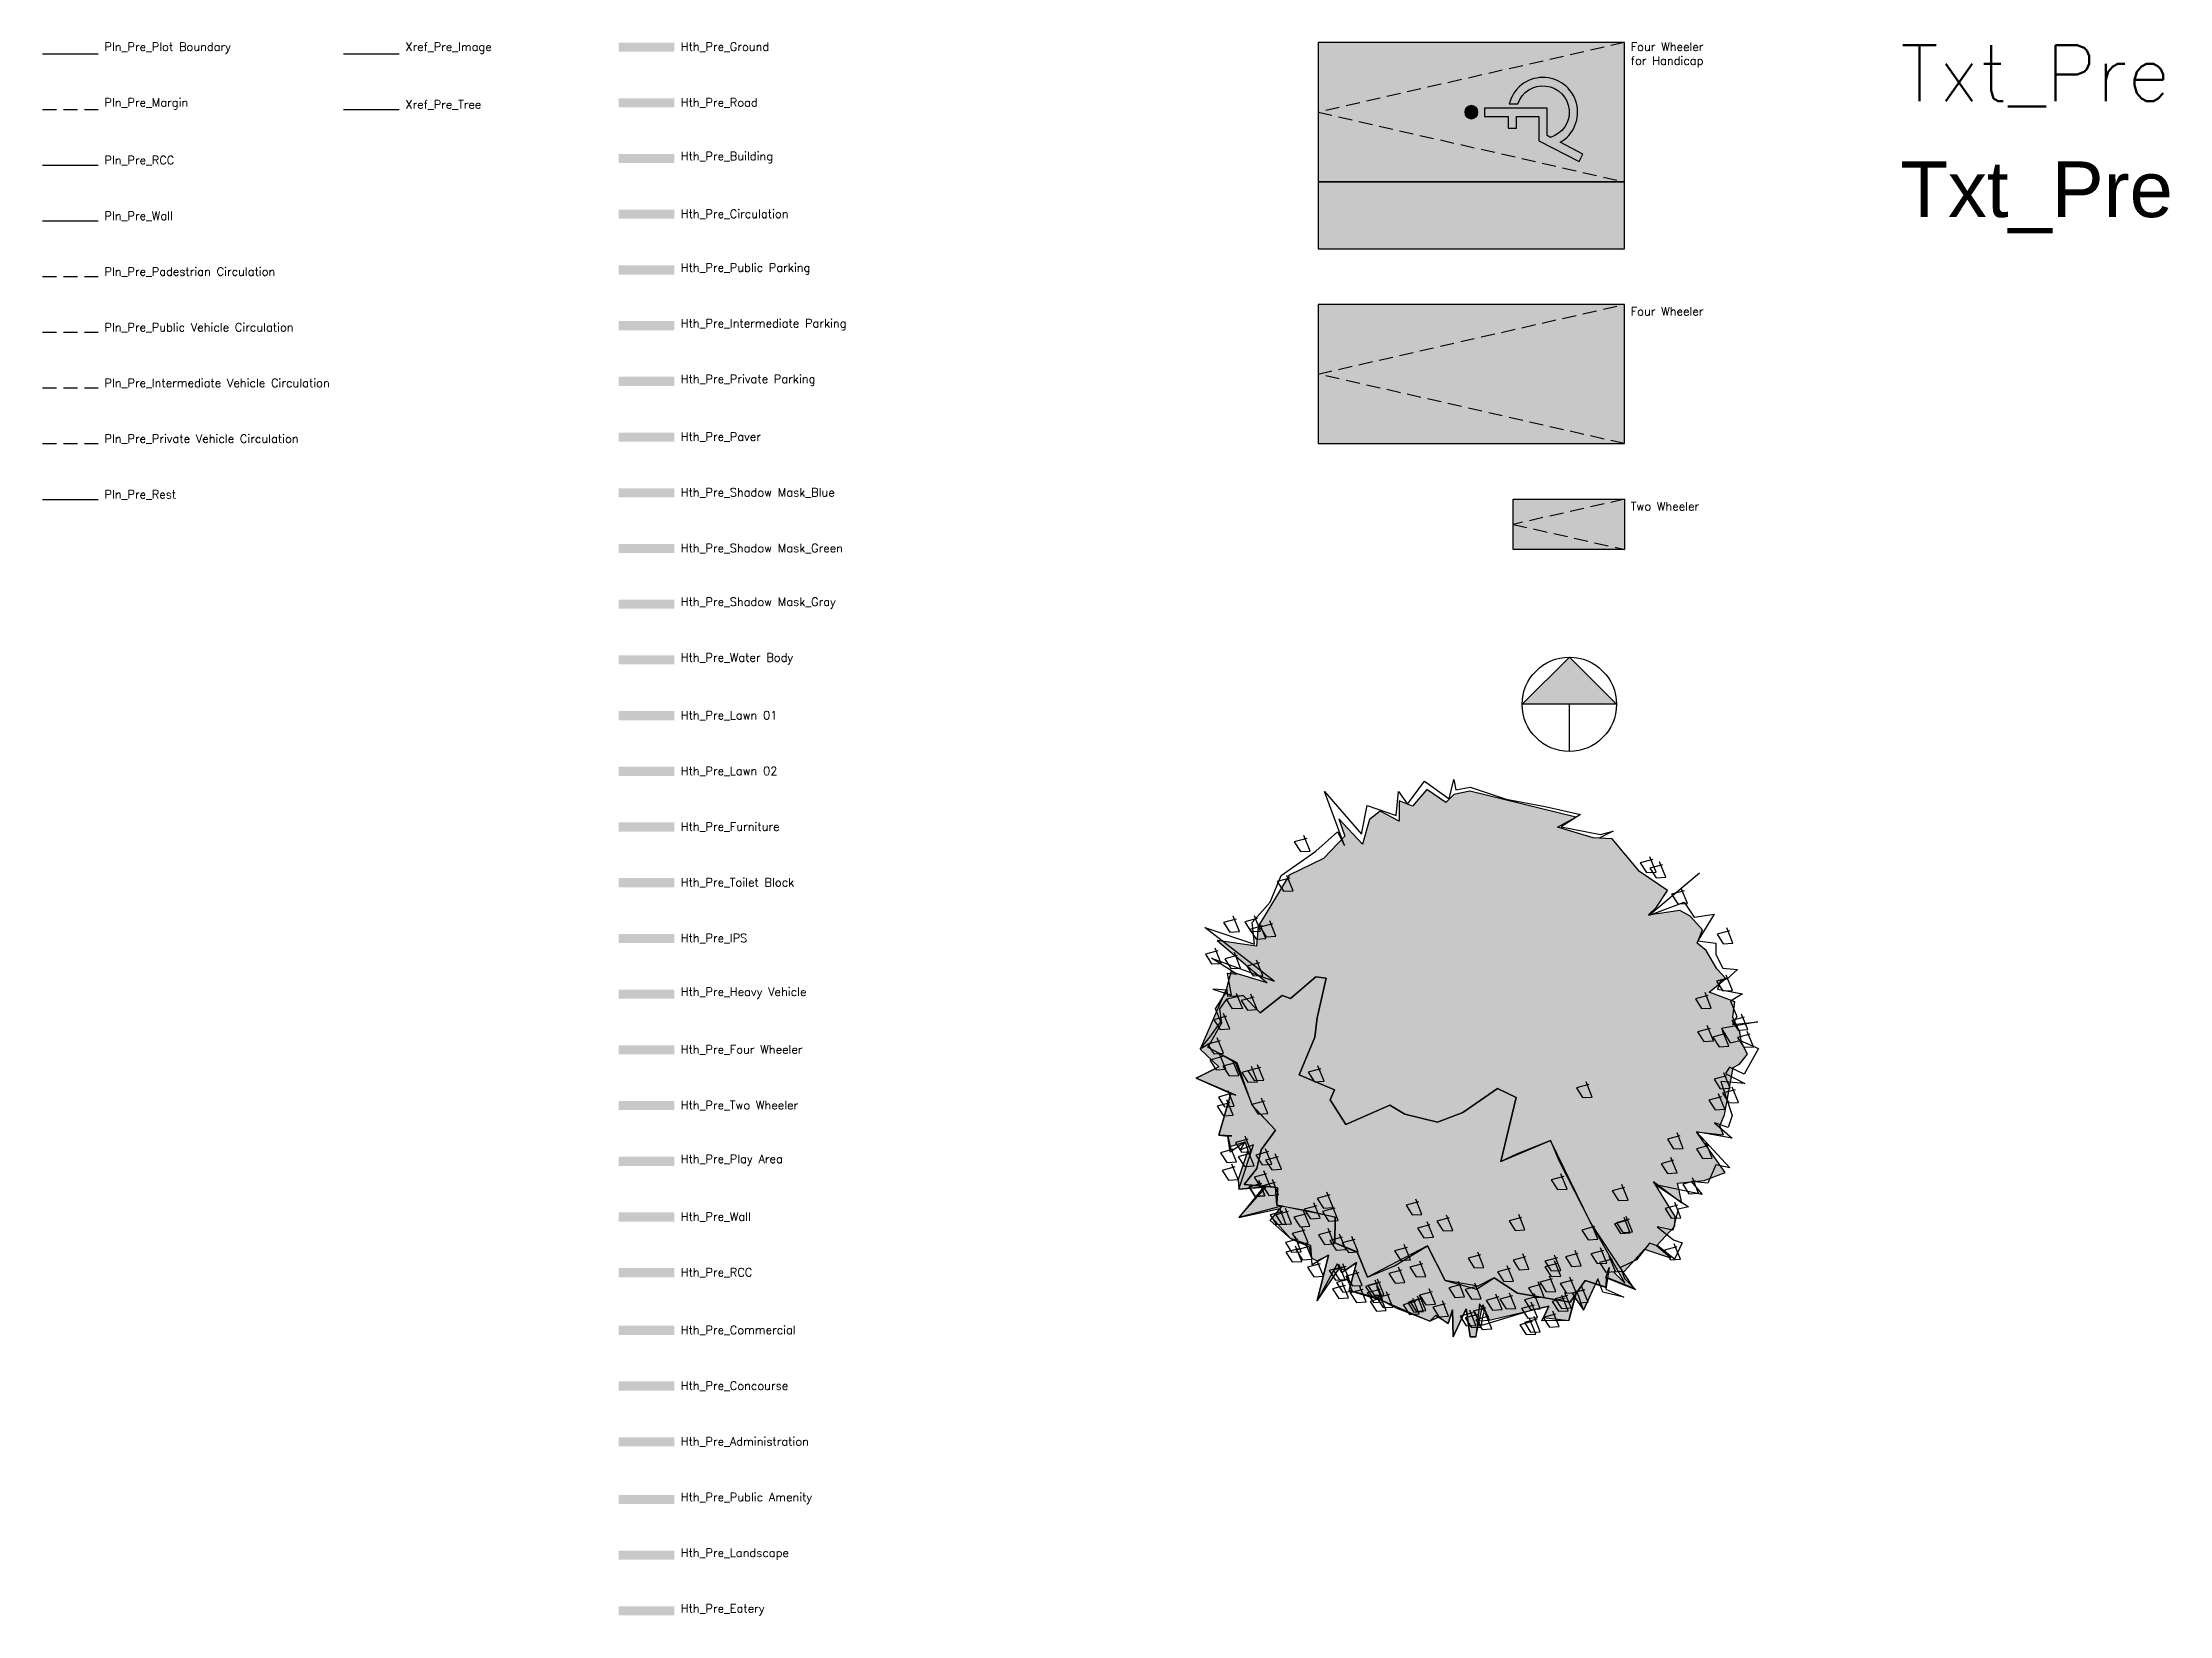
# Model space of a CAD drawing. Header units: millimetres. Extents: x 3585 to 41757, y 3015 to 31250.
import ezdxf

# ---------------------------------------------------------------- set-up
doc = ezdxf.new("R2010")
doc.units = ezdxf.units.MM
for name, pattern in [('1329_ARC_FD_LAYOUT_R2$0$1329_ARC_FD_LAYOUT_R2$0$HIDDEN', [0.375, 0.25, -0.125]), ('1329_ARC_FD_LAYOUT_R2$0$HIDDEN', [0.375, 0.25, -0.125]), ('HIDDEN', [0.375, 0.25, -0.125]), ('HIDDENX2', [0.75, 0.5, -0.25])]:
    doc.linetypes.add(name, pattern=pattern)
for name, color, linetype, lineweight in [('Hatch_Two Wheeler', 45, 'Continuous', 9), ('Pln_Pre_Intermediate Vehicle Circulation', 52, 'Continuous', 30), ('Pln_Pre_Padestrian Circulation', 36, 'Continuous', 30), ('Pln_Pre_Private Vehicle Circulation', 30, 'Continuous', 30), ('Pln_Pre_Public Vehicle Circulation', 44, 'Continuous', 30)]:
    doc.layers.add(name, color=color, linetype=linetype, lineweight=lineweight)
for name, color, linetype in [('Hth_Pre_Administration', 205, 'Continuous'), ('Hth_Pre_Building', 30, 'Continuous'), ('Hth_Pre_Circulation', 52, 'Continuous'), ('Hth_Pre_Commercial', 35, 'Continuous'), ('Hth_Pre_Concourse', 47, 'Continuous'), ('Hth_Pre_Eatery', 31, 'Continuous'), ('Hth_Pre_Four Wheeler', 171, 'Continuous'), ('Hth_Pre_Furniture', 201, 'Continuous'), ('Hth_Pre_Ground', 46, 'Continuous'), ('Hth_Pre_Heavy Vehicle', 205, 'Continuous'), ('Hth_Pre_Intermediate Parking', 233, 'Continuous'), ('Hth_Pre_IPS', 9, 'Continuous'), ('Hth_Pre_Landscape', 86, 'Continuous'), ('Hth_Pre_Lawn 01', 58, 'Continuous'), ('Hth_Pre_Lawn 02', 56, 'Continuous'), ('Hth_Pre_Paver', 11, 'Continuous'), ('Hth_Pre_Play Area', 33, 'Continuous'), ('Hth_Pre_Private Parking', 245, 'Continuous'), ('Hth_Pre_Public Amenity', 137, 'Continuous'), ('Hth_Pre_Public Parking', 203, 'Continuous'), ('Hth_Pre_RCC', 205, 'Continuous'), ('Hth_Pre_Road', 202, 'Continuous'), ('Hth_Pre_Shadow Mask_Blue', 156, 'Continuous'), ('Hth_Pre_Shadow Mask_Gray', 251, 'Continuous'), ('Hth_Pre_Shadow Mask_Green', 76, 'Continuous'), ('Hth_Pre_Toilet Block', 200, 'Continuous'), ('Hth_Pre_Tree Shade 01', 73, 'Continuous'), ('Hth_Pre_Tree Shade 02', 95, 'Continuous'), ('Hth_Pre_Tree Shade 03', 116, 'Continuous'), ('Hth_Pre_Two Wheeler', 45, 'Continuous'), ('Hth_Pre_Wall', 204, 'Continuous'), ('Hth_Pre_Water Body', 151, 'Continuous'), ('Hth_Vehicle_Four-Wheeler', 171, 'Continuous'), ('Hth_Vehicle_Two-Wheeler', 45, 'Continuous'), ('Pln_Pre_Margin', 6, 'HIDDENX2'), ('Pln_Pre_Plot Boundary', 1, 'Continuous'), ('Pln_Pre_RCC', 5, 'Continuous'), ('Pln_Pre_Rest', 8, 'Continuous'), ('Pln_Pre_Wall', 1, 'Continuous'), ('Txt_Pre', 2, 'Continuous'), ('Xref_Pre_Image', 7, 'Continuous'), ('Xref_Pre_Tree', 3, 'Continuous')]:
    doc.layers.add(name, color=color, linetype=linetype)
doc.styles.add('Simplex', font='simplex.shx')

msp = doc.modelspace()

# ---------------------------------------------------------------- texts
at = {"char_height": 150, "attachment_point": 7, "style": 'Simplex'}
for s, width, insert in [('Pln_Pre_Plot Boundary', 2651.5, (4696, 31050)), ('Xref_Pre_Image', 1794.36, (10097, 31050)), ('Hth_Pre_Ground', 11120.05, (15038, 31086)), ('Four Wheeler\\Pfor Handicap', 1437.21, (32088, 30800, 32)), ('Pln_Pre_Margin', 1730.07, (4696, 30050)), ('Xref_Pre_Tree', 1601.5, (10097, 30050)), ('Hth_Pre_Road', 1615.79, (15038, 30086)), ('Pln_Pre_RCC', 1465.79, (4696, 29050)), ('Hth_Pre_Building', 1922.93, (15038, 29086)), ('Hth_Pre_Circulation', 2237.21, (15038, 28086)), ('\\pt1200;Pln_Pre_Wall', 1422.93, (4696, 28050)), ('\\pt10950;Pln_Pre_Padestrian Circulation', 3515.79, (4696, 27050)), ('\\pt2400;Hth_Pre_Public Parking', 2687.21, (15038, 27086)), ('Four Wheeler', 1437.21, (32088, 26350, 31)), ('Pln_Pre_Public Vehicle Circulation', 3901.5, (4696, 26050)), ('\\pt2400;Hth_Pre_Intermediate Parking', 3437.21, (15038, 26086)), ('Pln_Pre_Intermediate Vehicle Circulation', 4651.5, (4696, 25050)), ('\\pt2400;Hth_Pre_Private Parking', 2801.5, (15038, 25086)), ('Pln_Pre_Private Vehicle Circulation', 4015.79, (4696, 24050)), ('Hth_Pre_Paver', 1694.36, (15038, 24086)), ('Pln_Pre_Rest', 11120.05, (4696, 23050)), ('Hth_Pre_Shadow Mask_Blue', 3237.21, (15038, 23086)), ('Two Wheeler', 1365.79, (32088, 22850, 31)), ('Hth_Pre_Shadow Mask_Green', 3387.21, (15038, 22086)), ('Hth_Pre_Shadow Mask_Gray', 3280.07, (15038, 21086)), ('\\pt2550;Hth_Pre_Water Body', 2387.21, (15038, 20086)), ('Hth_Pre_Lawn 01', 2008.64, (15038, 19086)), ('Hth_Pre_Lawn 02', 2072.93, (15038, 18086)), ('\\pt10950;Hth_Pre_Furniture', 2072.93, (15038, 17086)), ('Hth_Pre_Toilet Block', 2401.5, (15038, 16086)), ('Hth_Pre_IPS', 1415.79, (15038, 15086)), ('Hth_Pre_Heavy Vehicle', 2630.07, (15038, 14086)), ('Hth_Pre_Four Wheeler', 2544.36, (15038, 13086)), ('Hth_Pre_Two Wheeler', 2472.93, (15038, 12086)), ('Hth_Pre_Play Area', 2165.79, (15038, 11086)), ('Hth_Pre_Wall', 1472.93, (15038, 10086)), ('Hth_Pre_RCC', 1515.79, (15038, 9086)), ('Hth_Pre_Commercial', 2365.79, (15038, 8050)), ('Hth_Pre_Concourse', 2230.07, (15038, 7050)), ('Hth_Pre_Administration', 2687.21, (15038, 6050)), ('Hth_Pre_Public Amenity', 2794.36, (15038, 5015)), ('Hth_Pre_Landscape', 2244.36, (15038, 4015)), ('Hth_Pre_Eatery', 1794.36, (15038, 3015))]:
    msp.add_mtext_dynamic_manual_height_columns(s, width=width, gutter_width=1, heights=[0], dxfattribs=dict(at, insert=insert))
at = {"layer": 'Txt_Pre', "char_height": 1000, "attachment_point": 7, "style": 'Simplex'}
for s, insert in [('\\pt74000;Txt_Pre', (36928, 30105, 32)), ('\\pt74000;{\\fArial|b0|i0|c0|p34;Txt_Pre}', (36928, 27827, 32))]:
    msp.add_mtext_dynamic_manual_height_columns(s, width=980.07, gutter_width=1, heights=[0], dxfattribs=dict(at, insert=insert))

# ---------------------------------------------------------------- blocks, each defined once
blk = doc.blocks.new('4 Wheeler_Residential')
at = {"layer": 'Hth_Vehicle_Four-Wheeler', "ltscale": 2}
h = blk.add_hatch(color=256, dxfattribs=at)
h.dxf.hatch_style = 1
h.paths.add_polyline_path([(7572235, 525977), (7569735, 525977), (7569735, 520477), (7572235, 520477)])
at = {"layer": 'Pln_Pre_Rest', "linetype": 'Continuous', "ltscale": 1000}
blk.add_lwpolyline([(7572235, 525977), (7569735, 525977), (7569735, 520477), (7572235, 520477), (7572235, 525977)], close=True, dxfattribs=at)
at = {"layer": 'Pln_Pre_Rest', "linetype": '1329_ARC_FD_LAYOUT_R2$0$1329_ARC_FD_LAYOUT_R2$0$HIDDEN', "ltscale": 1000}
blk.add_lwpolyline([(7569735, 520477), (7570985, 525977), (7572235, 520477)], dxfattribs=at)
blk = doc.blocks.new('2 Wheeler_Residenial')
at = {"layer": 'Hth_Vehicle_Two-Wheeler', "ltscale": 2}
h = blk.add_hatch(color=256, dxfattribs=at)
h.dxf.hatch_style = 1
h.paths.add_polyline_path([(612176, 969810), (610176, 969810), (610176, 968910), (612176, 968910)])
at = {"layer": 'Pln_Pre_Rest'}
blk.add_lwpolyline([(612176, 969810), (610176, 969810), (610176, 968910), (612176, 968910), (612176, 969810)], close=True, dxfattribs=at)
at = {"layer": 'Pln_Pre_Rest', "linetype": '1329_ARC_FD_LAYOUT_R2$0$1329_ARC_FD_LAYOUT_R2$0$HIDDEN', "ltscale": 1000}
blk.add_lwpolyline([(610176, 969810), (612176, 969360), (610176, 968910)], dxfattribs=at)
blk = doc.blocks.new('A$C53CB7E6D')
at = {"layer": 'Hth_Pre_Tree Shade 01'}
blk.add_hatch(color=62, dxfattribs=at).paths.add_polyline_path([(315, 948.3), (393, 991), (-56.3, 1100.4), (-124.6, 1086.7), (-158.1, 1052.5), (-238.7, 1107.3), (-299.6, 1037), (-355.6, 1060.1), (-355.9, 973.9), (-436.5, 1015.5), (-481.1, 980.7), (-511.5, 876.7), (-612.1, 983.5), (-586, 910.4), (-677.3, 815.1), (-821.7, 744.9), (-953.9, 527.3), (-960.1, 443), (-1128, 467), (-915.4, 287.6), (-1069, 334.6), (-1088.4, 263.5), (-1199.4, 6.7), (-1119.8, -68.2), (-1216.4, -116.2), (-1047.6, -188.8), (-1069.3, -181.5), (-1120.1, -357.4), (-1064.6, -359.9), (-1081.5, -362.3), (-1071.9, -405.7), (-1009.2, -386.5), (-1001.4, -409.7), (-973, -398.6), (-1035.9, -586.5), (-920.1, -577), (-1036, -707), (-850.2, -656.7), (-894.4, -708.8), (-816.5, -796.5), (-729.7, -825.6), (-726.6, -879.4), (-726.6, -879.4), (-703.2, -890.7), (-655, -866.7), (-703.4, -1059.4), (-618.8, -902.9), (-609.2, -922.2), (-583.5, -930.4), (-536.8, -898.2), (-568.2, -1016.2), (-450.1, -1047.8), (-428.4, -1059.3), (-225.8, -1146.9), (-201.6, -1122.9), (-191, -1129.7), (-187.2, -1127.7), (-148.6, -1156.7), (-129.2, -1098.9), (-126.9, -1212.2), (-71.3, -1094.2), (-54.6, -1212.3), (-30.4, -1212.3), (-15.8, -1072.6), (-4, -1089.7), (-1.4, -1077.4), (25.1, -1142.5), (278.5, -1082.7), (256.4, -1130.3), (362.9, -1143.1), (396.7, -1017.8), (398.4, -1022.7), (432.2, -974.2), (476.6, -988), (486.1, -967.4), (496.5, -994.2), (521.2, -1001.9), (522.7, -963.8), (519.8, -962.6), (534.3, -919.2), (527.7, -961.2), (638.9, -1006.8), (634.7, -1000.5), (599.4, -965.1), (588.5, -935.4), (572.5, -936.1), (600, -985), (552.4, -936.9), (572.5, -936.1), (455.4, -727.4), (584.1, -923.3), (582.6, -919.3), (637.6, -891.9), (683.6, -840.4), (685.7, -841), (705.7, -815.9), (735.2, -825.8), (778.9, -779.3), (737.1, -746.1), (797.9, -759.2), (807.6, -748.8), (813.1, -726.1), (813.4, -702.3), (722.1, -554.7), (742.1, -569.7), (829.3, -588.2), (823.4, -560.8), (883.1, -554.7), (882.1, -553.5), (888.4, -554.2), (937.2, -549.2), (961.1, -540.1), (985.9, -483.8), (1005.8, -487.8), (907.9, -348.1), (904, -343.8), (905.1, -344), (904.8, -343.7), (1019.5, -355.8), (1008.1, -328.9), (981.2, -305.4), (1005.5, -313.6), (1023.8, -270.8), (1034.7, -210.3), (1007.9, -129.5), (1048.6, -133.5), (1053, -109.5), (1027.2, -95.8), (1044.1, -69.3), (1059, -76.2), (1060, -70.8), (1086.8, -56.3), (1120.9, -13.6), (1095.7, 35.8), (1094.6, 41.9), (1090.1, 43.9), (1046.6, 34.3), (1010.5, 94.6), (1075.7, 106.7), (1072.7, 113.2), (1056.4, 111.4), (1065.9, 128.1), (1059, 143.2), (1063.3, 175.6), (1049.2, 210.2), (1053.5, 212.9), (958, 248.7), (1001.9, 285.3), (1005.9, 297.1), (1021, 301.1), (1028.2, 307.2), (991.1, 347.4), (944.8, 425.8), (906.6, 456.2), (910.5, 465.8), (909.5, 465.9), (912.7, 471.1), (929.9, 512.7), (877, 571.4), (834.2, 594.5), (708.8, 576.3), (704.5, 574.7), (705.9, 575.9), (700.1, 575), (735.5, 608.5), (781.3, 679.6), (663.1, 760.1), (546.7, 898.5), (467, 903.3)])
at = {"layer": 'Hth_Pre_Tree Shade 01', "linetype": 'ByBlock'}
blk.add_hatch(color=62, dxfattribs=at).paths.add_polyline_path([(-1088.4, 263.5), (-1069, 334.6), (-915.4, 287.6), (-1128, 467), (-960.1, 443), (-953.9, 527.3), (-821.7, 744.9), (-677.3, 815.1), (-586, 910.4), (-612.1, 983.5), (-511.5, 876.7), (-481.1, 980.7), (-436.5, 1015.5), (-355.9, 973.9), (-355.6, 1060.1), (-299.6, 1037), (-238.7, 1107.3), (-158.1, 1052.5), (-124.6, 1086.7), (-56.3, 1100.4), (393, 991), (315, 948.3), (467, 903.3), (546.7, 898.5), (663.1, 760.1), (781.3, 679.6), (735.5, 608.5), (700.1, 575), (834.2, 594.5), (877, 571.4), (929.9, 512.7), (906.6, 456.2), (944.8, 425.8), (991.1, 347.4), (1028.2, 307.2), (958, 248.7), (1067.4, 207.7), (1059, 143.2), (1088.2, 79.3), (1095.7, 35.8), (1120.9, -13.6), (1086.8, -56.3), (1060, -70.8), (1023.8, -270.8), (1003.5, -318.2), (1019.5, -355.8), (904.8, -343.7), (1025.4, -515.7), (937.2, -549.2), (823.4, -560.8), (841.6, -644.5), (722.1, -554.7), (813.4, -702.3), (812.9, -743.2), (734.4, -826.6), (794.4, -877.4), (683.6, -840.4), (599.2, -935), (552.4, -936.9), (600, -985), (455.4, -727.4), (320.9, -465.8), (285.6, -380.8), (141.2, -437.8), (75.5, -470), (140.3, -197.5), (60.3, -160.5), (-85.9, -262.3), (-193.8, -302.3), (-332.2, -269.1), (-396.1, -230.1), (-582.1, -312.8), (-648.4, -208.6), (-629.4, -165.2), (-779.7, -101.8), (-713.2, 57.4), (-703, 140.4), (-664.7, 307.5), (-708.8, 313.5), (-816.4, 222.2), (-852, 234.1), (-944.5, 161.2), (-1016.5, 235.1), (-1083.8, 231.2)])
at = {"layer": 'Hth_Pre_Tree Shade 02', "linetype": 'ByBlock'}
blk.add_hatch(color=106, dxfattribs=at).paths.add_polyline_path([(-1088.2, 218.6), (-1117, 178), (-1108.9, 116.7), (-1167.2, 14.8), (-1043.8, -49.9), (-980.6, -229.1), (-880.1, -335.9), (-941, -419.4), (-959.1, -499.7), (-1012.3, -566.8), (-871.3, -578.9), (-874.4, -653.9), (-737.3, -677.9), (-627.9, -705.7), (-628.8, -813.7), (-532.6, -854.7), (-490.7, -959.4), (-375.8, -911.6), (-235.3, -826.9), (-161.6, -974.5), (-28.4, -1010.3), (47, -962.3), (146, -1027.7), (368.6, -1065.6), (432.2, -974.2), (521.1, -1004), (522.9, -959.2), (638.9, -1006.8), (455.4, -727.4), (285.6, -380.8), (75.5, -470), (140.3, -197.5), (60.3, -160.5), (-85.9, -262.3), (-193.8, -302.3), (-332.2, -269.1), (-396.1, -230.1), (-582.1, -312.8), (-648.4, -208.6), (-629.4, -165.2), (-779.7, -101.8), (-713.2, 57.4), (-703, 140.4), (-664.7, 307.5), (-708.8, 313.5), (-816.4, 222.2), (-852, 234.1), (-944.5, 161.2), (-1016.5, 235.1)])
at = {"layer": 'Hth_Pre_Tree Shade 03', "linetype": 'ByBlock'}
blk.add_hatch(color=76, dxfattribs=at).paths.add_polyline_path([(-1158, 31), (-1199.4, 6.7), (-1119.8, -68.2), (-1216.4, -116.2), (-1069.3, -181.5), (-1120.1, -357.4), (-1081.5, -362.3), (-1071.9, -405.7), (-1009.2, -386.5), (-997.1, -422.7), (-1038.2, -545.5), (-1035.9, -586.5), (-930.8, -577.9), (-1036, -707), (-862.2, -668.7), (-894.4, -708.8), (-816.5, -796.5), (-739.4, -830.4), (-726.6, -879.4), (-703.2, -890.7), (-655, -866.7), (-703.4, -1059.4), (-609.2, -922.2), (-583.5, -930.4), (-536.8, -898.2), (-568.2, -1016.2), (-428.4, -1059.3), (-225.8, -1146.9), (-187.2, -1127.7), (-148.6, -1156.7), (-129.2, -1098.9), (-126.9, -1212.2), (-71.3, -1094.2), (-54.6, -1212.3), (-30.4, -1212.3), (-1.4, -1077.4), (25.1, -1142.5), (278.5, -1082.7), (256.4, -1130.3), (362.9, -1143.1), (389.2, -1045.7), (425.6, -1099.8), (476.2, -989), (521.2, -1001.9), (432.2, -974.2), (368.6, -1065.6), (146, -1027.7), (47, -962.3), (-23, -997.9), (-161.6, -974.5), (-235.3, -826.9), (-490.7, -959.4), (-533.4, -852.6), (-628.8, -813.7), (-627.9, -705.7), (-874.4, -653.9), (-880.3, -578.1), (-1012.3, -566.8), (-959.1, -499.7), (-941, -419.4), (-880.1, -335.9), (-975.5, -234.6), (-1049.9, -51.4), (-1167.2, 14.8)])
at = {"layer": 'Hth_Pre_Tree Shade 01', "color": 84, "linetype": 'ByBlock'}
blk.add_lwpolyline([(455.4, -727.4), (285.6, -380.8), (141.2, -437.8), (75.5, -470), (285.6, -380.8), (320.9, -465.8)], close=True, dxfattribs=at)
at = {"layer": 'Hth_Pre_Tree Shade 02', "color": 84, "linetype": 'ByBlock'}
blk.add_lwpolyline([(-1088.4, 263.5), (-1083.8, 231.2), (-1016.5, 235.1), (-944.5, 161.2), (-852, 234.1), (-816.4, 222.2), (-708.8, 313.5), (-664.7, 307.5), (-703, 140.4), (-713.2, 57.4), (-779.7, -101.8), (-629.4, -165.2), (-648.4, -208.6), (-582.1, -312.8), (-396.1, -230.1), (-332.2, -269.1), (-396.1, -230.1), (-582.1, -312.8), (-648.4, -208.6), (-629.4, -165.2), (-779.7, -101.8), (-713.2, 57.4), (-703, 140.4), (-664.7, 307.5), (-708.8, 313.5), (-816.4, 222.2), (-852, 234.1), (-944.5, 161.2), (-1016.5, 235.1), (-1088.2, 218.6), (-1035.1, 232.9)], dxfattribs=at)
for points in [[(75.5, -470), (140.3, -197.5), (60.3, -160.5), (-85.9, -262.3), (-193.8, -302.3), (-85.9, -262.3), (60.3, -160.5), (140.3, -197.5)], [(-193.8, -302.3), (-332.2, -269.1)]]:
    blk.add_lwpolyline(points, close=True, dxfattribs=at)
at = {"layer": 'Hth_Pre_Tree Shade 03', "color": 84, "linetype": 'ByBlock'}
for points in [[(917, 752.7), (704.5, 574.7), (851.8, 629.9), (895.1, 567.2), (979.6, 579.1), (909.5, 465.9), (986.7, 456.1), (986.7, 407.9), (1015.6, 350.1), (1078.3, 345.1), (1032.4, 304.2), (1005.9, 297.1), (993.8, 260.9), (1099.9, 241.5), (1049.2, 210.2), (1075.7, 145.1), (1056.4, 111.4), (1164.9, 123.3), (1010.5, 94.6), (1046.6, 34.3), (1090.1, 43.9), (1167.2, 10), (1106.8, -98.4), (1044.1, -69.3), (1027.2, -95.8), (1109.2, -139.3), (1007.9, -129.5), (1056, -274.2), (1039.1, -324.8), (981.2, -305.4), (1055.9, -370.6), (904, -343.8), (1046.2, -495.9), (985.9, -483.8), (952, -560.8), (882.1, -553.5), (927.9, -609), (732.5, -567.7), (869.9, -661.9), (826.5, -671.5), (804.7, -760.6), (737.1, -746.1), (807.1, -801.6), (843.2, -813.7), (811.8, -883.5), (741.9, -828), (705.7, -815.9), (650.2, -885.7), (582.6, -919.3), (599.4, -965.1), (647.6, -1013.4), (519.8, -962.6), (534.3, -919.2), (519.8, -1010.8), (597, -1044.7), (507.7, -1022.8), (486.1, -967.4), (425.6, -1099.8), (396.7, -1017.8), (362.9, -1143.1), (249.5, -1145.3), (278.5, -1082.7), (208.5, -1099.5), (-6.3, -1164.2), (-1.4, -1125.6), (5.9, -1103.9), (-15.8, -1072.6), (-30.4, -1212.3), (-54.6, -1212.3), (-71.3, -1094.2), (-126.9, -1212.2), (-129.2, -1098.9), (-148.6, -1156.7), (-201.6, -1122.9), (-225.8, -1146.9), (-368.1, -1091.3), (-450.1, -1047.8), (-568.2, -1016.2), (-536.8, -898.2), (-599.5, -941.5), (-618.8, -902.9), (-703.4, -1059.4), (-655, -866.7), (-724.9, -907.5), (-729.7, -825.6), (-816.5, -796.5), (-903.3, -719.3), (-850.2, -656.7), (-1036, -707), (-920.1, -577), (-1035.9, -586.5), (-973, -398.6), (-1028.5, -420.2), (-1009.2, -386.5), (-1071.9, -429.8), (-1081.5, -362.3), (-1064.6, -359.9), (-1120.1, -357.4), (-1069.3, -181.5), (-1047.6, -188.8), (-1216.4, -116.2), (-1119.8, -68.2), (-1199.4, 6.7), (-1119.8, -68.2), (-1216.4, -116.2), (-1069.3, -181.5), (-1120.1, -357.4), (-1081.5, -362.3), (-1071.9, -405.7), (-1009.2, -386.5), (-997.1, -422.7), (-1038.2, -545.5), (-1035.9, -586.5), (-930.8, -577.9), (-1036, -707), (-862.2, -668.7), (-894.4, -708.8), (-816.5, -796.5), (-739.4, -830.4), (-726.6, -879.4), (-703.2, -890.7), (-655, -866.7), (-703.4, -1059.4), (-609.2, -922.2), (-583.5, -930.4), (-536.8, -898.2), (-568.2, -1016.2), (-428.4, -1059.3), (-225.8, -1146.9), (-187.2, -1127.7), (-148.6, -1156.7), (-129.2, -1098.9), (-126.9, -1212.2), (-71.3, -1094.2), (-54.6, -1212.3), (-30.4, -1212.3), (-1.4, -1077.4), (25.1, -1142.5), (278.5, -1082.7), (256.4, -1130.3), (362.9, -1143.1), (389.2, -1045.7), (425.6, -1099.8), (476.2, -989), (521.2, -1001.9), (432.2, -974.2), (368.6, -1065.6), (432.2, -974.2), (521.1, -1004), (522.9, -959.2), (638.9, -1006.8), (455.4, -727.4), (600, -985), (552.4, -936.9), (599.2, -935), (683.6, -840.4), (794.4, -877.4), (734.4, -826.6), (812.9, -743.2), (813.4, -702.3), (722.1, -554.7), (841.6, -644.5), (823.4, -560.8), (937.2, -549.2), (1025.4, -515.7), (904.8, -343.7), (1019.5, -355.8), (1003.5, -318.2), (1023.8, -270.8), (1060, -70.8), (1086.8, -56.3), (1120.9, -13.6), (1095.7, 35.8), (1088.2, 79.3), (1059, 143.2), (1067.4, 207.7), (958, 248.7), (1028.2, 307.2), (991.1, 347.4), (944.8, 425.8), (906.6, 456.2), (929.9, 512.7), (877, 571.4), (834.2, 594.5), (700.1, 575), (735.5, 608.5), (781.3, 679.6), (663.1, 760.1), (546.7, 898.5), (467, 903.3), (315, 948.3), (393, 991), (-56.3, 1100.4), (-124.6, 1086.7), (-158.1, 1052.5), (-238.7, 1107.3), (-299.6, 1037), (-355.6, 1060.1), (-355.9, 973.9), (-436.5, 1015.5), (-481.1, 980.7), (-511.5, 876.7), (-612.1, 983.5), (-586, 910.4), (-677.3, 815.1), (-821.7, 744.9), (-953.9, 527.3), (-960.1, 443), (-1128, 467), (-915.4, 287.6), (-1069, 334.6), (-1088.4, 263.5), (-1199.4, 6.7)], [(-1047.2, 245), (-1020.7, 179.9), (-1061.7, 177.5), (-1088.2, 218.6), (-1117, 178), (-1108.9, 116.7), (-1167.2, 14.8), (-1043.8, -49.9), (-980.6, -229.1), (-880.1, -335.9), (-941, -419.4), (-959.1, -499.7), (-1012.3, -566.8), (-871.3, -578.9), (-874.4, -653.9), (-737.3, -677.9), (-627.9, -705.7), (-628.8, -813.7), (-532.6, -854.7), (-490.7, -959.4), (-375.8, -911.6), (-235.3, -826.9), (-490.7, -959.4), (-533.4, -852.6), (-628.8, -813.7), (-627.9, -705.7), (-874.4, -653.9), (-880.3, -578.1), (-1012.3, -566.8), (-959.1, -499.7), (-941, -419.4), (-880.1, -335.9), (-975.5, -234.6), (-1049.9, -51.4), (-1167.2, 14.8), (-1158, 31), (-1199.4, 6.7), (-1158.3, 57.2)]]:
    blk.add_lwpolyline(points, dxfattribs=at)
for points in [[(-28.4, -1010.3), (47, -962.3), (146, -1027.7), (47, -962.3), (-23, -997.9), (-161.6, -974.5), (-235.3, -826.9), (-161.6, -974.5)], [(368.6, -1065.6), (146, -1027.7)]]:
    blk.add_lwpolyline(points, close=True, dxfattribs=at)
at = {"layer": 'Pln_Pre_Rest'}
for points in [[(-1158.3, 57.2), (-1112.4, 122.2), (-1134.1, 177.7), (-1083.4, 257.1), (-1146.1, 262), (-1066.5, 235.4), (-1083.3, 329.4), (-1044.7, 324.5), (-1150.8, 392.2), (-885.5, 295.3), (-1179.6, 522.4), (-969.8, 452.1), (-979.4, 543.7), (-902.1, 630.4), (-856.2, 743.6), (-708.9, 847), (-617.2, 928.7), (-588.3, 870.9), (-672.5, 1099.9), (-515.9, 918.9), (-491.6, 1039.4), (-368.6, 998.2), (-358.9, 1099.4), (-320.3, 1046.3), (-247.9, 1142.6), (-144.2, 1067.7), (-124.8, 1149.7), (-115.2, 1106.3), (-54.9, 1118.2), (97, 1067.3), (263.5, 1035.7), (413, 1001.8), (330.9, 948.9), (497.4, 917.3), (550.5, 931.6), (492.1, 901.8)], [(-747.5, 900), (-800.6, 885.7), (-774, 844.6), (-733, 847), (-759.5, 912.1)], [(719.2, 810.9), (666.1, 796.5), (692.6, 755.5), (733.7, 757.8), (707.2, 822.9)], [(-820, 731.5), (-873.1, 717.1), (-846.6, 676.1), (-805.6, 678.4), (-832, 743.5)], [(760.2, 789.1), (707.1, 774.7), (733.6, 733.7), (774.7, 736.1), (748.2, 801.2)], [(851.8, 678.1), (798.7, 663.7), (825.2, 622.7), (866.2, 625), (839.7, 690.2)], [(-1046.9, 558.3), (-1100, 543.9), (-1073.5, 502.9), (-1032.5, 505.3), (-1059, 570.4)], [(-957.6, 560.6), (-1010.7, 546.2), (-984.2, 505.2), (-943.2, 507.5), (-969.7, 572.6)], [(-936, 529.2), (-989.1, 514.8), (-962.6, 473.8), (-921.5, 476.2), (-948, 541.3)], [(-892.5, 538.8), (-945.6, 524.4), (-919.1, 483.4), (-878.1, 485.7), (-904.6, 550.8)], [(1044.6, 509.1), (991.6, 494.7), (1018.1, 453.7), (1059.1, 456), (1032.6, 521.1)], [(-1124.2, 423.5), (-1177.3, 409.1), (-1150.8, 368.1), (-1109.8, 370.4), (-1136.3, 435.5)], [(-1042.2, 404.1), (-1095.3, 389.7), (-1068.8, 348.7), (-1027.8, 351), (-1054.3, 416.1)], [(-948.2, 372.6), (-1001.3, 358.2), (-974.8, 317.2), (-933.7, 319.5), (-960.2, 384.6)], [(1042.1, 309), (989, 294.7), (1015.5, 253.7), (1056.5, 256), (1030, 321.1)], [(-972.4, 228), (-1025.5, 213.6), (-999, 172.6), (-958, 175), (-984.5, 240.1)], [(952.7, 234.5), (899.6, 220.1), (926.1, 179.1), (967.2, 181.4), (940.7, 246.6)], [(-1088.3, 146.3), (-1141.4, 131.9), (-1114.9, 90.9), (-1073.9, 93.2), (-1100.3, 158.3)], [(962.3, 94.7), (909.2, 80.3), (935.7, 39.3), (976.7, 41.6), (950.2, 106.8)], [(1107, 142.6), (1054, 128.3), (1080.5, 87.3), (1121.5, 89.6), (1095, 154.7)], [(-1114.9, 42.7), (-1168, 28.3), (-1141.5, -12.7), (-1100.5, -10.4), (-1127, 54.7)], [(1027.4, 72.9), (974.3, 58.5), (1000.8, 17.5), (1041.8, 19.8), (1015.3, 85)], [(1131.1, 70.3), (1078, 55.9), (1104.5, 14.9), (1145.5, 17.3), (1119.1, 82.4)], [(-1105.3, -24.8), (-1158.4, -39.2), (-1131.9, -80.2), (-1090.9, -77.9), (-1117.4, -12.8)], [(-1049.9, -51.4), (-1103, -65.8), (-1076.5, -106.8), (-1035.4, -104.5), (-1061.9, -39.4)], [(-970.3, -78.1), (-1023.4, -92.4), (-996.9, -133.5), (-955.9, -131.1), (-982.3, -66)], [(-943.7, -70.9), (-996.8, -85.3), (-970.3, -126.3), (-929.3, -123.9), (-955.8, -58.8)], [(-688, -76.1), (-741.1, -90.5), (-714.6, -131.5), (-673.6, -129.2), (-700.1, -64.1)], [(-1069.3, -181.5), (-1122.4, -195.9), (-1095.9, -236.9), (-1054.9, -234.6), (-1081.3, -169.5)], [(448.2, -143.1), (395.1, -157.4), (421.6, -198.5), (462.6, -196.1), (436.1, -131)], [(1032, -105.5), (978.9, -119.8), (1005.4, -160.9), (1046.5, -158.5), (1020, -93.4)], [(1068.2, -165.8), (1015.1, -180.1), (1041.6, -221.2), (1082.6, -218.8), (1056.1, -153.7)], [(-1074.1, -220.1), (-1127.2, -234.5), (-1100.7, -275.5), (-1059.7, -273.1), (-1086.2, -208)], [(-927, -213.1), (-980.1, -227.5), (-953.6, -268.5), (-912.5, -266.2), (-939, -201)], [(1010.2, -194.6), (957.2, -209), (983.7, -250), (1024.7, -247.6), (998.2, -182.5)], [(834, -360.6), (780.9, -375), (807.4, -416), (848.4, -413.6), (821.9, -348.5)], [(-1059.8, -417.7), (-1112.9, -432.1), (-1086.4, -473.1), (-1045.4, -470.8), (-1071.9, -405.7)], [(-997.1, -374.5), (-1050.2, -388.8), (-1023.7, -429.9), (-982.7, -427.5), (-1009.1, -362.4)], [(-985.1, -434.7), (-1038.2, -449.1), (-1011.7, -490.1), (-970.6, -487.8), (-997.1, -422.7)], [(-910.3, -427.6), (-963.4, -442), (-936.9, -483), (-895.9, -480.7), (-922.3, -415.6)], [(-869.3, -449.4), (-922.4, -463.8), (-895.9, -504.8), (-854.9, -502.4), (-881.3, -437.3)], [(957, -401.8), (903.9, -416.2), (930.4, -457.2), (971.4, -454.8), (944.9, -389.7)], [(-1052.7, -492.5), (-1105.8, -506.8), (-1079.3, -547.9), (-1038.2, -545.5), (-1064.7, -480.4)], [(-917.6, -521.6), (-970.7, -536), (-944.2, -577), (-903.2, -574.7), (-929.7, -509.5)], [(341.7, -533.3), (288.6, -547.7), (315.1, -588.7), (356.1, -586.4), (329.6, -521.2)], [(807.4, -464.2), (754.3, -478.6), (780.8, -519.6), (821.8, -517.2), (795.3, -452.1)], [(899, -551.1), (845.9, -565.5), (872.4, -606.5), (913.4, -604.1), (886.9, -539)], [(-881.4, -557.8), (-934.5, -572.2), (-908, -613.2), (-867, -610.9), (-893.5, -545.8)], [(-649.9, -611.2), (-703, -625.6), (-676.5, -666.6), (-635.5, -664.3), (-661.9, -599.2)], [(-273.6, -640.8), (-326.7, -655.1), (-300.2, -696.1), (-259.2, -693.8), (-285.6, -628.7)], [(599.8, -579.5), (546.7, -593.9), (573.2, -634.9), (614.2, -632.6), (587.7, -567.5)], [(-850.2, -680.8), (-903.3, -695.2), (-876.8, -736.2), (-835.8, -733.8), (-862.2, -668.7)], [(-826.1, -680.8), (-879.2, -695.2), (-852.7, -736.2), (-811.6, -733.9), (-838.1, -668.8)], [(-748.9, -690.6), (-802, -705), (-775.5, -746), (-734.5, -743.6), (-760.9, -678.5)], [(-705.4, -656.9), (-758.5, -671.3), (-732, -712.3), (-691, -710), (-717.5, -644.9)], [(-628.2, -666.7), (-681.3, -681.1), (-654.8, -722.1), (-613.8, -719.7), (-640.3, -654.6)], [(-143.4, -708.5), (-196.5, -722.8), (-170, -763.8), (-128.9, -761.5), (-155.4, -696.4)], [(163, -706.5), (109.9, -720.9), (136.4, -761.9), (177.4, -759.6), (151, -694.5)], [(609.3, -719.3), (556.2, -733.7), (582.7, -774.7), (623.7, -772.4), (597.3, -707.3)], [(619, -714.5), (565.9, -728.9), (592.4, -769.9), (633.4, -767.6), (606.9, -702.5)], [(824.1, -654.6), (771, -669), (797.5, -710), (838.5, -707.7), (812, -642.5)], [(-785.2, -799), (-838.2, -813.4), (-811.7, -854.4), (-770.7, -852), (-797.2, -786.9)], [(-756.2, -760.5), (-809.3, -774.8), (-782.8, -815.9), (-741.8, -813.5), (-768.2, -748.4)], [(-645.2, -765.5), (-698.3, -779.8), (-671.8, -820.9), (-630.8, -818.5), (-657.3, -753.4)], [(-597, -789.7), (-650.1, -804), (-623.6, -845), (-582.6, -842.7), (-609, -777.6)], [(-543.9, -799.4), (-597, -813.8), (-570.5, -854.8), (-529.5, -852.4), (-556, -787.3)], [(-225.4, -737.2), (-278.5, -751.6), (-252, -792.6), (-211, -790.3), (-237.5, -725.2)], [(471.8, -745.6), (418.7, -760), (445.2, -801), (486.2, -798.7), (459.7, -733.5)], [(-782.8, -840), (-835.9, -854.3), (-809.4, -895.3), (-768.4, -893), (-794.8, -827.9)], [(-739.4, -830.4), (-792.4, -844.8), (-765.9, -885.8), (-724.9, -883.4), (-751.4, -818.3)], [(-691.2, -902.8), (-744.3, -917.1), (-717.8, -958.2), (-676.7, -955.8), (-703.2, -890.7)], [(-322, -833.5), (-375.1, -847.9), (-348.6, -888.9), (-307.6, -886.5), (-334.1, -821.4)], [(-256.9, -903.5), (-310, -917.9), (-283.5, -958.9), (-242.5, -956.5), (-269, -891.4)], [(-10.8, -865.3), (-63.9, -879.7), (-37.4, -920.7), (3.6, -918.4), (-22.9, -853.3)], [(179.8, -872.9), (126.7, -887.2), (153.2, -928.3), (194.2, -925.9), (167.7, -860.8)], [(314.8, -902), (261.7, -916.4), (288.2, -957.4), (329.3, -955.1), (302.8, -889.9)], [(314.8, -877.9), (261.8, -892.3), (288.3, -933.3), (329.3, -931), (302.8, -865.8)], [(401.7, -858.8), (348.6, -873.1), (375.1, -914.2), (416.1, -911.8), (389.7, -846.7)], [(510.3, -846.9), (457.2, -861.3), (483.7, -902.3), (524.7, -899.9), (498.2, -834.8)], [(546.4, -883.1), (493.4, -897.5), (519.9, -938.5), (560.9, -936.2), (534.4, -871)], [(821.5, -830.5), (768.4, -844.9), (794.9, -885.9), (835.9, -883.6), (809.5, -818.5)], [(-599.5, -917.4), (-652.6, -931.8), (-626.1, -972.8), (-585.1, -970.4), (-611.6, -905.3)], [(-585.1, -994.5), (-638.2, -1008.9), (-611.7, -1049.9), (-570.7, -1047.6), (-597.2, -982.5)], [(-582.6, -915), (-635.7, -929.4), (-609.2, -970.4), (-568.2, -968), (-594.7, -902.9)], [(-568.2, -968), (-621.3, -982.4), (-594.8, -1023.4), (-553.8, -1021.1), (-580.2, -956)], [(-527.2, -941.6), (-580.2, -956), (-553.7, -997), (-512.7, -994.6), (-539.2, -929.5)], [(-445.2, -985.1), (-498.3, -999.5), (-471.8, -1040.5), (-430.7, -1038.2), (-457.2, -973)], [(-435.5, -980.3), (-488.6, -994.7), (-462.1, -1035.7), (-421.1, -1033.4), (-447.6, -968.2)], [(-346.2, -929.8), (-399.3, -944.2), (-372.8, -985.2), (-331.8, -982.9), (-358.3, -917.8)], [(-93, -990.5), (-146, -1004.9), (-119.5, -1045.9), (-78.5, -1043.6), (-105, -978.4)], [(-23, -997.9), (-76.1, -1012.2), (-49.6, -1053.2), (-8.6, -1050.9), (-35.1, -985.8)], [(114.6, -923.4), (61.5, -937.7), (88, -978.8), (129, -976.4), (102.5, -911.3)], [(244.8, -991.1), (191.7, -1005.4), (218.2, -1046.5), (259.2, -1044.1), (232.7, -979)], [(293.1, -967), (240, -981.4), (266.5, -1022.4), (307.5, -1020.1), (281, -955)], [(379.9, -972), (326.8, -986.4), (353.3, -1027.4), (394.3, -1025.1), (367.8, -959.9)], [(-510.3, -1011.5), (-563.4, -1025.9), (-536.9, -1066.9), (-495.9, -1064.6), (-522.4, -999.4)], [(-438, -1011.6), (-491, -1026), (-464.5, -1067), (-423.5, -1064.7), (-450, -999.6)], [(-425.9, -1047.8), (-479, -1062.2), (-452.5, -1103.2), (-411.5, -1100.9), (-438, -1035.7)], [(-397, -1033.4), (-450.1, -1047.8), (-423.6, -1088.8), (-382.5, -1086.4), (-409, -1021.3)], [(-286, -1062.5), (-339.1, -1076.9), (-312.6, -1117.9), (-271.6, -1115.5), (-298.1, -1050.4)], [(-266.7, -1052.9), (-319.8, -1067.3), (-293.3, -1108.3), (-252.3, -1105.9), (-278.8, -1040.8)], [(-257.1, -1048.1), (-310.1, -1062.5), (-283.6, -1103.5), (-242.6, -1101.1), (-269.1, -1036)], [(-216, -1021.6), (-269.1, -1036), (-242.6, -1077), (-201.6, -1074.7), (-228.1, -1009.6)], [(-160.6, -1072.3), (-213.7, -1086.7), (-187.2, -1127.7), (-146.2, -1125.4), (-172.6, -1060.3)], [(10.7, -1089.5), (-42.4, -1103.9), (-15.9, -1144.9), (25.1, -1142.5), (-1.4, -1077.4)], [(66.2, -1043.8), (13.1, -1058.2), (39.6, -1099.2), (80.6, -1096.8), (54.2, -1031.7)], [(124.1, -1039.1), (71, -1053.4), (97.5, -1094.5), (138.5, -1092.1), (112.1, -1027)], [(215.8, -1077.8), (162.7, -1092.2), (189.2, -1133.2), (230.2, -1130.8), (203.7, -1065.7)], [(227.9, -1041.7), (174.8, -1056), (201.3, -1097), (242.3, -1094.7), (215.8, -1029.6)], [(346.1, -1049.1), (293, -1063.4), (319.5, -1104.5), (360.5, -1102.1), (334, -1037)], [(358.1, -1037), (305, -1051.4), (331.5, -1092.4), (372.6, -1090.1), (346.1, -1025)], [(430.5, -1013.1), (377.4, -1027.4), (403.9, -1068.5), (445, -1066.1), (418.5, -1001)], [(-44.8, -1111.1), (-97.9, -1125.5), (-71.4, -1166.5), (-30.4, -1164.1), (-56.9, -1099)], [(-23.1, -1118.4), (-76.2, -1132.7), (-49.7, -1173.7), (-8.7, -1171.4), (-35.2, -1106.3)], [(22.7, -1125.7), (-30.4, -1140), (-3.9, -1181.1), (37.1, -1178.7), (10.7, -1113.6)], [(208.5, -1147.7), (155.4, -1162), (181.9, -1203), (222.9, -1200.7), (196.4, -1135.6)], [(227.8, -1138.1), (174.7, -1152.4), (201.2, -1193.4), (242.2, -1191.1), (215.7, -1126)], [(307.4, -1116.5), (254.3, -1130.9), (280.8, -1171.9), (321.8, -1169.5), (295.3, -1104.4)]]:
    blk.add_lwpolyline(points, dxfattribs=at)
blk.add_lwpolyline([(-939.3, -562.5), (-992.4, -576.9), (-965.9, -617.9), (-924.9, -615.6), (-951.4, -550.5), (-924.9, -615.6), (-965.9, -617.9), (-992.4, -576.9)], close=True, dxfattribs=at)
blk = doc.blocks.new('NORTH')
at = {"layer": 'Pln_Pre_Rest'}
h = blk.add_hatch(color=256, dxfattribs=at)
h.dxf.hatch_style = 1
h.paths.add_polyline_path([(101.04, 24.88), (92.92, 24.88), (96.98, 20.82)])
for points in [[(96.98, 28.94), (96.98, 24.88)], [(92.92, 24.88), (101.04, 24.88)], [(101.04, 24.88), (96.98, 20.82), (92.92, 24.88)]]:
    blk.add_lwpolyline(points, dxfattribs=at)
blk.add_circle((96.98, 24.88), 4.06, dxfattribs=at)
blk.add_circle((96.98, 24.88), 4.06, dxfattribs=at)
blk = doc.blocks.new('gh')
at = {"layer": 'Hth_Vehicle_Four-Wheeler', "extrusion": (3.24991e-05, -6.15506e-05, 1)}
h = blk.add_hatch(color=256, dxfattribs=at)
h.dxf.hatch_style = 1
h.paths.add_polyline_path([(1241033, 1277209), (1244733, 1277209), (1244733, 1271709), (1241033, 1271709)])
at = {"layer": 'Pln_Pre_Rest', "extrusion": (2.40557e-18, -7.86321e-05, 1)}
h = blk.add_hatch(color=256, dxfattribs=at)
h.dxf.hatch_style = 1
h.paths.add_polyline_path([(1242402, 1274459, 1), (1242163, 1274459, 1)])
h = blk.add_hatch(color=256, dxfattribs=at)
h.dxf.hatch_style = 1
h.paths.add_polyline_path([(1242358, 1274220), (1242208, 1274220), (1242208, 1273099), (1242703, 1273099), (1242735, 1273038, -1.64363), (1242133, 1273623), (1242133, 1273779, 1.516597), (1242824, 1272866), (1243036, 1272455), (1243169, 1272523), (1242795, 1273249), (1242358, 1273249), (1242358, 1273647), (1242570, 1273647), (1242570, 1273797), (1242358, 1273797)])
at = {"layer": 'Pln_Pre_Rest', "extrusion": (2.29038e-18, -7.87442e-05, 1), "elevation": -100}
blk.add_lwpolyline([(1241033, 1277209), (1243533, 1277209), (1243533, 1271709), (1241033, 1271709)], close=True, dxfattribs=at)
at = {"layer": 'Pln_Pre_Rest', "linetype": '1329_ARC_FD_LAYOUT_R2$0$HIDDEN', "ltscale": 1000, "extrusion": (2.29038e-18, -7.87442e-05, 1), "elevation": -100}
blk.add_lwpolyline([(1241033, 1271709), (1242283, 1277209), (1243533, 1271709)], dxfattribs=at)
at = {"layer": 'Pln_Pre_Rest', "elevation": 0}
blk.add_lwpolyline([(1243533, 1277209), (1244733, 1277209), (1244733, 1271709), (1243533, 1271709)], close=True, dxfattribs=at)
at = {"layer": 'Pln_Pre_Rest', "extrusion": (2.40557e-18, -7.86321e-05, 1), "elevation": -100}
blk.add_lwpolyline([(1242824, 1272866, -1.516597), (1242133, 1273779), (1242133, 1273623, 1.64363), (1242735, 1273038), (1242703, 1273099), (1242208, 1273099), (1242208, 1274220), (1242358, 1274220), (1242358, 1273797), (1242570, 1273797), (1242570, 1273647), (1242358, 1273647), (1242358, 1273249), (1242795, 1273249), (1243169, 1272523), (1243036, 1272455), (1242824, 1272866)], format="xyb", dxfattribs=at)
at = {"layer": 'Pln_Pre_Rest', "extrusion": (2.40557e-18, -7.86321e-05, 1)}
blk.add_circle((1242283, 1274459, -100), 119, dxfattribs=at)

# ---------------------------------------------------------------- hatches: boundary and pattern name
at = {"layer": 'Hth_Pre_Administration'}
h = msp.add_hatch(color=256, dxfattribs=at)
h.dxf.hatch_style = 1
h.paths.add_polyline_path([(14926, 6050), (13926, 6050), (13926, 6215), (14926, 6215)])
at = {"layer": 'Hth_Pre_Building'}
h = msp.add_hatch(color=256, dxfattribs=at)
h.dxf.hatch_style = 1
h.paths.add_polyline_path([(14926, 29086), (13926, 29086), (13926, 29250), (14926, 29250)])
at = {"layer": 'Hth_Pre_Circulation'}
h = msp.add_hatch(color=256, dxfattribs=at)
h.dxf.hatch_style = 1
h.paths.add_polyline_path([(14926, 28086), (13926, 28086), (13926, 28250), (14926, 28250)])
at = {"layer": 'Hth_Pre_Commercial'}
h = msp.add_hatch(color=256, dxfattribs=at)
h.dxf.hatch_style = 1
h.paths.add_polyline_path([(14926, 8050), (13926, 8050), (13926, 8215), (14926, 8215)])
at = {"layer": 'Hth_Pre_Concourse'}
h = msp.add_hatch(color=256, dxfattribs=at)
h.dxf.hatch_style = 1
h.paths.add_polyline_path([(14926, 7050), (13926, 7050), (13926, 7215), (14926, 7215)])
at = {"layer": 'Hth_Pre_Eatery'}
h = msp.add_hatch(color=256, dxfattribs=at)
h.dxf.hatch_style = 1
h.paths.add_polyline_path([(14926, 3015), (13926, 3015), (13926, 3179), (14926, 3179)])
at = {"layer": 'Hth_Pre_Four Wheeler', "ltscale": 2}
h = msp.add_hatch(color=256, dxfattribs=at)
h.dxf.hatch_style = 1
h.paths.add_polyline_path([(14926, 13086), (13926, 13086), (13926, 13250), (14926, 13250)])
at = {"layer": 'Hth_Pre_Furniture'}
h = msp.add_hatch(color=256, dxfattribs=at)
h.dxf.hatch_style = 1
h.paths.add_polyline_path([(14926, 17086), (13926, 17086), (13926, 17250), (14926, 17250)])
at = {"layer": 'Hth_Pre_Ground'}
h = msp.add_hatch(color=256, dxfattribs=at)
h.dxf.hatch_style = 1
h.paths.add_polyline_path([(14926, 31086), (13926, 31086), (13926, 31250), (14926, 31250)])
at = {"layer": 'Hth_Pre_Heavy Vehicle', "ltscale": 2}
h = msp.add_hatch(color=256, dxfattribs=at)
h.dxf.hatch_style = 1
h.paths.add_polyline_path([(14926, 14086), (13926, 14086), (13926, 14250), (14926, 14250)])
at = {"layer": 'Hth_Pre_Intermediate Parking'}
h = msp.add_hatch(color=256, dxfattribs=at)
h.dxf.hatch_style = 1
h.paths.add_polyline_path([(14926, 26086), (13926, 26086), (13926, 26250), (14926, 26250)])
at = {"layer": 'Hth_Pre_IPS'}
h = msp.add_hatch(color=256, dxfattribs=at)
h.dxf.hatch_style = 1
h.paths.add_polyline_path([(14926, 15086), (13926, 15086), (13926, 15250), (14926, 15250)])
at = {"layer": 'Hth_Pre_Landscape'}
h = msp.add_hatch(color=256, dxfattribs=at)
h.dxf.hatch_style = 1
h.paths.add_polyline_path([(14926, 4015), (13926, 4015), (13926, 4179), (14926, 4179)])
at = {"layer": 'Hth_Pre_Lawn 01'}
h = msp.add_hatch(color=256, dxfattribs=at)
h.dxf.hatch_style = 1
h.paths.add_polyline_path([(14926, 19086), (13926, 19086), (13926, 19250), (14926, 19250)])
at = {"layer": 'Hth_Pre_Lawn 02'}
h = msp.add_hatch(color=256, dxfattribs=at)
h.dxf.hatch_style = 1
h.paths.add_polyline_path([(14926, 18086), (13926, 18086), (13926, 18250), (14926, 18250)])
at = {"layer": 'Hth_Pre_Paver'}
h = msp.add_hatch(color=256, dxfattribs=at)
h.dxf.hatch_style = 1
h.paths.add_polyline_path([(14926, 24086), (13926, 24086), (13926, 24250), (14926, 24250)])
at = {"layer": 'Hth_Pre_Play Area'}
h = msp.add_hatch(color=256, dxfattribs=at)
h.dxf.hatch_style = 1
h.paths.add_polyline_path([(14926, 11086), (13926, 11086), (13926, 11250), (14926, 11250)])
at = {"layer": 'Hth_Pre_Private Parking'}
h = msp.add_hatch(color=256, dxfattribs=at)
h.dxf.hatch_style = 1
h.paths.add_polyline_path([(14926, 25086), (13926, 25086), (13926, 25250), (14926, 25250)])
at = {"layer": 'Hth_Pre_Public Amenity'}
h = msp.add_hatch(color=256, dxfattribs=at)
h.dxf.hatch_style = 1
h.paths.add_polyline_path([(14926, 5015), (13926, 5015), (13926, 5179), (14926, 5179)])
at = {"layer": 'Hth_Pre_Public Parking'}
h = msp.add_hatch(color=256, dxfattribs=at)
h.dxf.hatch_style = 1
h.paths.add_polyline_path([(14926, 27086), (13926, 27086), (13926, 27250), (14926, 27250)])
at = {"layer": 'Hth_Pre_RCC'}
h = msp.add_hatch(color=256, dxfattribs=at)
h.dxf.hatch_style = 1
h.paths.add_polyline_path([(14926, 9086), (13926, 9086), (13926, 9250), (14926, 9250)])
at = {"layer": 'Hth_Pre_Road'}
h = msp.add_hatch(color=256, dxfattribs=at)
h.dxf.hatch_style = 1
h.paths.add_polyline_path([(14926, 30086), (13926, 30086), (13926, 30250), (14926, 30250)])
at = {"layer": 'Hth_Pre_Shadow Mask_Blue'}
h = msp.add_hatch(color=256, dxfattribs=at)
h.dxf.hatch_style = 1
h.paths.add_polyline_path([(14926, 23086), (13926, 23086), (13926, 23250), (14926, 23250)])
at = {"layer": 'Hth_Pre_Shadow Mask_Gray'}
h = msp.add_hatch(color=256, dxfattribs=at)
h.dxf.hatch_style = 1
h.paths.add_polyline_path([(14926, 21086), (13926, 21086), (13926, 21250), (14926, 21250)])
at = {"layer": 'Hth_Pre_Shadow Mask_Green'}
h = msp.add_hatch(color=256, dxfattribs=at)
h.dxf.hatch_style = 1
h.paths.add_polyline_path([(14926, 22086), (13926, 22086), (13926, 22250), (14926, 22250)])
at = {"layer": 'Hth_Pre_Toilet Block'}
h = msp.add_hatch(color=256, dxfattribs=at)
h.dxf.hatch_style = 1
h.paths.add_polyline_path([(14926, 16086), (13926, 16086), (13926, 16250), (14926, 16250)])
at = {"layer": 'Hth_Pre_Two Wheeler', "ltscale": 2}
h = msp.add_hatch(color=256, dxfattribs=at)
h.dxf.hatch_style = 1
h.paths.add_polyline_path([(14926, 12086), (13926, 12086), (13926, 12250), (14926, 12250)])
at = {"layer": 'Hth_Pre_Wall'}
h = msp.add_hatch(color=256, dxfattribs=at)
h.dxf.hatch_style = 1
h.paths.add_polyline_path([(14926, 10086), (13926, 10086), (13926, 10250), (14926, 10250)])
at = {"layer": 'Hth_Pre_Water Body'}
h = msp.add_hatch(color=256, dxfattribs=at)
h.dxf.hatch_style = 1
h.paths.add_polyline_path([(14926, 20086), (13926, 20086), (13926, 20250), (14926, 20250)])

# ---------------------------------------------------------------- linework, layer by layer
at = {"layer": 'Pln_Pre_Intermediate Vehicle Circulation', "linetype": 'HIDDEN', "ltscale": 1000}
msp.add_lwpolyline([(3585, 25050), (4585, 25050)], dxfattribs=at)
at = {"layer": 'Pln_Pre_Margin', "linetype": 'HIDDEN', "ltscale": 1000}
msp.add_lwpolyline([(3585, 30050), (4585, 30050)], dxfattribs=at)
at = {"layer": 'Pln_Pre_Padestrian Circulation', "linetype": 'HIDDEN', "ltscale": 1000}
msp.add_lwpolyline([(3585, 27050), (4585, 27050)], dxfattribs=at)
at = {"layer": 'Pln_Pre_Plot Boundary', "linetype": 'HIDDEN', "ltscale": 30000}
msp.add_lwpolyline([(3585, 31050), (4585, 31050)], dxfattribs=at)
at = {"layer": 'Pln_Pre_Private Vehicle Circulation', "linetype": 'HIDDEN', "ltscale": 1000}
msp.add_lwpolyline([(3585, 24050), (4585, 24050)], dxfattribs=at)
at = {"layer": 'Pln_Pre_Public Vehicle Circulation', "linetype": 'HIDDEN', "ltscale": 1000}
msp.add_lwpolyline([(3585, 26050), (4585, 26050)], dxfattribs=at)
at = {"layer": 'Pln_Pre_RCC'}
msp.add_lwpolyline([(3585, 29050), (4585, 29050)], dxfattribs=at)
at = {"layer": 'Pln_Pre_Rest'}
msp.add_lwpolyline([(3585, 23050), (4585, 23050)], dxfattribs=at)
at = {"layer": 'Pln_Pre_Wall'}
msp.add_lwpolyline([(3585, 28050), (4585, 28050)], dxfattribs=at)
at = {"layer": 'Xref_Pre_Image'}
msp.add_lwpolyline([(8985, 31050), (9985, 31050)], dxfattribs=at)
at = {"layer": 'Xref_Pre_Tree'}
msp.add_lwpolyline([(8985, 30050), (9985, 30050)], dxfattribs=at)

# ---------------------------------------------------------------- block references
at = {"layer": 'Hatch_Two Wheeler', "extrusion": (-1.74529e-16, -0.00027582, 1), "xscale": -1, "rotation": 89.99999999996307}
msp.add_blockref('gh', (1303686, 1272283, 23), dxfattribs=at)
at = {"layer": 'Hth_Pre_Tree Shade 01', "xscale": 4.233991558260616, "yscale": 4.233991558260616, "zscale": 4.233991558260616}
msp.add_blockref('A$C53CB7E6D', (29439, 13151, 31), dxfattribs=at)
at = {"layer": 'Hth_Vehicle_Four-Wheeler', "extrusion": (1.42672e-19, -4.22475e-07, 1), "rotation": 89.99999983985107}
msp.add_blockref('4 Wheeler_Residential', (552454, -7545685, 31), dxfattribs=at)
at = {"layer": 'Hth_Vehicle_Two-Wheeler', "extrusion": (-0.01584, -1.02402e-09, 0.999875), "xscale": -1, "rotation": 89.99993118074227}
msp.add_blockref('2 Wheeler_Residenial', (946760, 642148, -475), dxfattribs=at)
at = {"layer": 'Pln_Pre_Rest', "xscale": 208.3403015046125, "yscale": 208.3403015046125, "zscale": 208.3403015046125, "rotation": 179.9999999999999}
msp.add_blockref('NORTH', (51191, 24554, -1), dxfattribs=at)

msp.set_redraw_order([(e.dxf.handle, doc.entitydb.next_handle()) for e in msp.query("TEXT MTEXT ATTDEF DIMENSION ARC_DIMENSION")])  # texts and dimensions are drawn at this point

doc.saveas('drawing.dxf')
